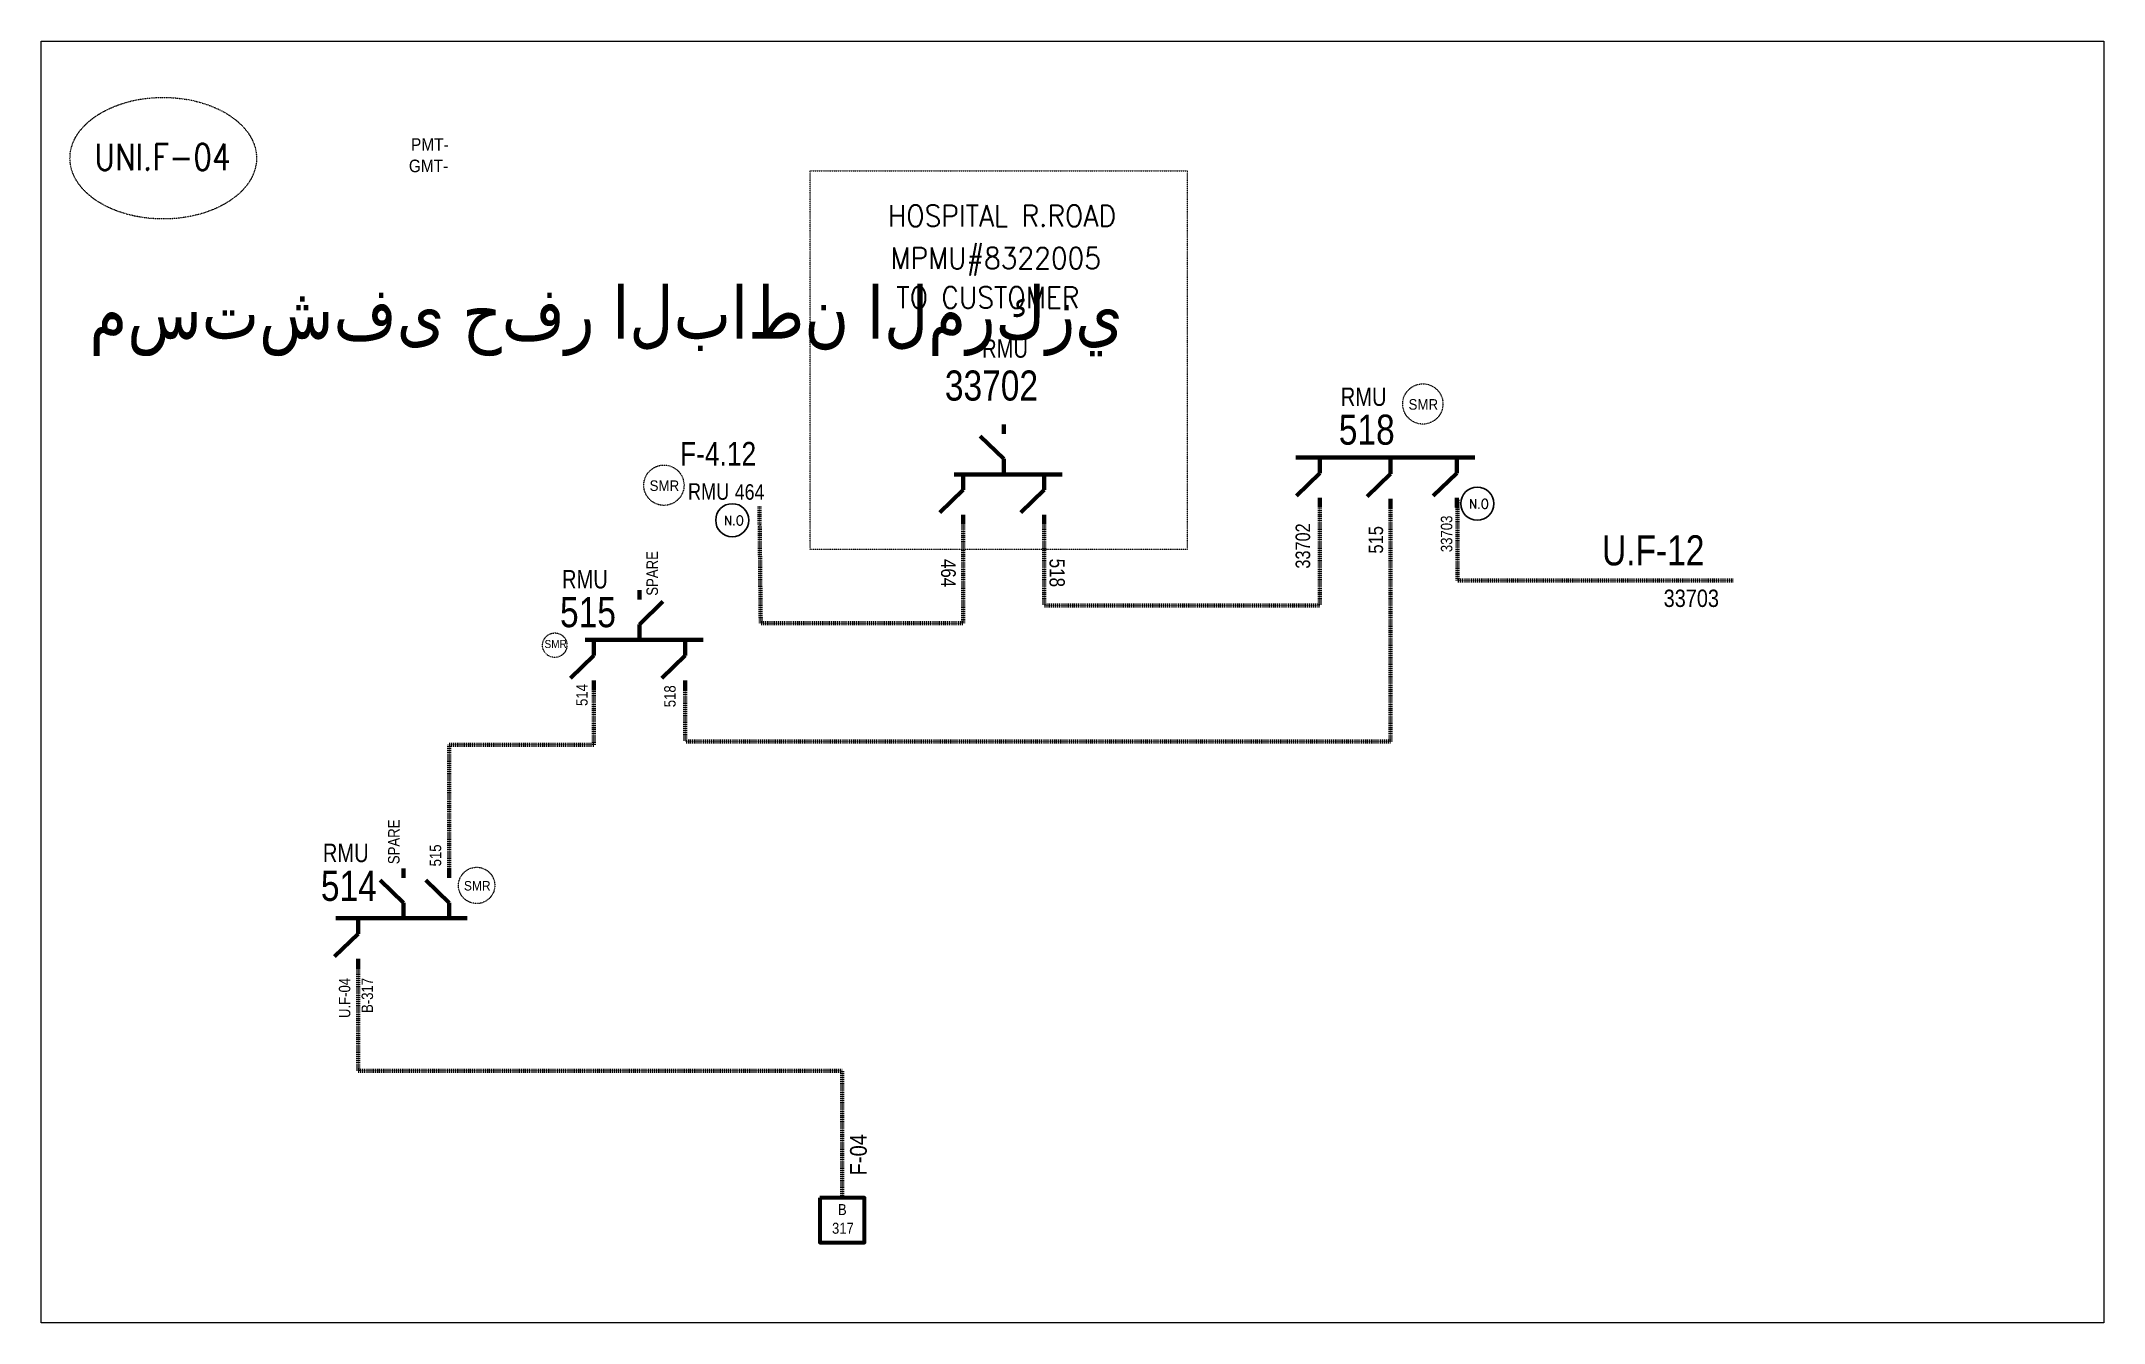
# Model space of a CAD drawing. Header units: metres. Extents: x 65984 to 144644, y -19036 to 23726.
# Drawn here: x 82099 to 83554, y 11936 to 12839 of the extents above; entities that cross this region are included whole.
import ezdxf
from ezdxf.enums import TextEntityAlignment as Align

# ---------------------------------------------------------------- set-up
doc = ezdxf.new("R2010")
doc.units = ezdxf.units.M
doc.header["$MEASUREMENT"] = 0
doc.linetypes.add('DGN Style 2', pattern=[0.023128, 0, -0.023128])
doc.linetypes.add('DGN Style 3', pattern=[0.013877, 0, -0.013877])
for name, color, linetype, lineweight in [('d_eos', 111, 'Continuous', 40), ('d_eos no', 121, 'Continuous', 40), ('d_switch', 95, 'Continuous', 40), ('d_tf no', 6, 'Continuous', 40), ('d_ug cable', 95, 'Continuous', 40), ('d_village name', 7, 'Continuous', 40), ('FDR  4  08', 74, 'Continuous', 40), ('fedr no', 95, 'Continuous', 40), ('GRID STATION  04', 7, 'Continuous', 40), ('O H MAIN FEEDER', 4, 'Continuous', 100), ('SW N O', 114, 'Continuous', 30)]:
    doc.layers.add(name, color=color, linetype=linetype, lineweight=lineweight)
doc.styles.add('NASKHF', font='naskhf.shx', dxfattribs={"height": 8})
doc.styles.add('Style-Arial', font='arial.ttf')
doc.styles.add('Style-ENGINEERING', font='ENGINEERING.shx')
doc.styles.add('Style-msdefault', font='msdefault.shx')
doc.styles.add('Style-STANDARD', font='STANDARD.shx')

msp = doc.modelspace()

# ---------------------------------------------------------------- texts
at = {"layer": 'd_eos no', "color": 7, "linetype": 'Continuous', "lineweight": 13, "style": 'Style-Arial', "width": 0.88}
for s, p in [('PMT-', (82360.1, 12770.8)), ('GMT-', (82358.6, 12755.7))]:
    msp.add_text(s, height=8.84, dxfattribs=at).set_placement(p, align=Align.TOP_LEFT)
at = {"layer": 'd_eos no', "color": 2, "linetype": 'Continuous', "lineweight": 13, "style": 'Style-Arial', "width": 0.88}
msp.add_text('مستشفى حفر الباطن المركزي ', height=37.078, dxfattribs=at).set_placement((82133.3, 12666.6), align=Align.TOP_LEFT)
at = {"layer": 'd_eos no', "color": 7, "linetype": 'Continuous', "lineweight": 53, "style": 'Style-msdefault', "width": 0.818182}
msp.add_text('RMU', height=12.97, dxfattribs=at).set_placement((82763, 12629), align=Align.TOP_LEFT)
at = {"layer": 'd_eos no', "color": 7, "linetype": 'Continuous', "lineweight": 140, "style": 'Style-msdefault', "width": 0.833333}
msp.add_text('33702', height=21.22, dxfattribs=at).set_placement((82736.7, 12607), align=Align.TOP_LEFT)
at = {"layer": 'd_eos no', "color": 2, "linetype": 'Continuous', "lineweight": 53, "style": 'Style-msdefault', "width": 0.818182}
for p in [(83016, 12595), (82466.6, 12466.3), (82297.9, 12273.3)]:
    msp.add_text('RMU', height=12.97, dxfattribs=at).set_placement(p, align=Align.TOP_LEFT)
at = {"layer": 'd_eos no', "color": 2, "linetype": 'Continuous', "lineweight": 140, "style": 'Style-msdefault', "width": 0.833333}
for s, p in [('518', (83014.6, 12575.9)), ('U.F-12', (83200.3, 12490.8)), ('515', (82465.2, 12447.2)), ('514', (82296.5, 12254.2))]:
    msp.add_text(s, height=21.22, dxfattribs=at).set_placement(p, align=Align.TOP_LEFT)
at = {"layer": 'd_eos no', "color": 55, "linetype": 'Continuous', "lineweight": 140, "ltscale": 0.857126, "style": 'Style-msdefault', "width": 0.833333}
msp.add_text('F-4.12', height=16.67, dxfattribs=at).set_placement((82549.9, 12556.6), align=Align.TOP_LEFT)
at = {"layer": 'd_eos no', "color": 2, "linetype": 'Continuous', "lineweight": 53, "ltscale": 0.9, "style": 'Style-msdefault', "width": 0.818182}
msp.add_text('RMU', height=11.67, dxfattribs=at).set_placement((82555.5, 12527.5), align=Align.TOP_LEFT)
at = {"layer": 'd_eos no', "color": 7, "linetype": 'Continuous', "lineweight": 140, "ltscale": 0.609744, "style": 'Style-msdefault', "width": 0.833333}
msp.add_text('33702', height=10.3, rotation=90, dxfattribs=at).set_placement((82984.1, 12467.3), align=Align.TOP_LEFT)
at = {"layer": 'd_eos no', "color": 7, "linetype": 'Continuous', "lineweight": 140, "ltscale": 0.638182, "insert": (82821.3, 12474.3), "char_height": 10.765, "width": 14.525, "attachment_point": 1, "rotation": 270, "style": 'NASKHF'}
msp.add_mtext('\\Fmsdefault;\\H1x;\\W0.833333;518', dxfattribs=at)
at = {"layer": 'd_switch', "color": 2, "linetype": 'Continuous', "lineweight": 13, "ltscale": 0.899974, "style": 'Style-ENGINEERING', "width": 0.857143}
msp.add_text('464', height=10.91, dxfattribs=at).set_placement((82588.5, 12526.8), align=Align.TOP_LEFT)
at = {"layer": 'd_switch', "color": 7, "linetype": 'Continuous', "lineweight": 30, "style": 'Style-ENGINEERING', "width": 0.857143}
for s, p in [('33703', (83086.6, 12478.9)), ('SPARE', (82343.9, 12258.9)), ('515', (82373.3, 12257.3))]:
    msp.add_text(s, height=8.09, rotation=90, dxfattribs=at).set_placement(p, align=Align.TOP_LEFT)
at = {"layer": 'd_switch', "color": 7, "linetype": 'Continuous', "lineweight": 30, "ltscale": 1.1355, "style": 'Style-ENGINEERING', "width": 0.857143}
msp.add_text('515', height=10.14, rotation=90, dxfattribs=at).set_placement((83035.7, 12477.9), align=Align.TOP_LEFT)
at = {"layer": 'd_switch', "color": 2, "linetype": 'Continuous', "lineweight": 30}
for s, height, style, width, p in [('SPARE', 8.09, 'Style-ENGINEERING', 0.857143, (82526.2, 12448.2)), ('F-04', 11.79, 'Style-msdefault', 0.9, (82669.8, 12039.4))]:
    msp.add_text(s, height=height, rotation=90, dxfattribs=dict(at, style=style, width=width)).set_placement(p, align=Align.TOP_LEFT)
at = {"layer": 'd_switch', "color": 7, "linetype": 'Continuous', "lineweight": 13, "ltscale": 0.9, "style": 'Style-ENGINEERING', "width": 0.857143}
msp.add_text('464', height=10.4, rotation=270, dxfattribs=at).set_placement((82744.4, 12474.1), align=Align.TOP_LEFT)
at = {"layer": 'd_switch', "color": 7, "linetype": 'Continuous', "lineweight": 30, "ltscale": 1.308923, "style": 'Style-ENGINEERING', "width": 0.857143}
msp.add_text('33703', height=12.24, dxfattribs=at).set_placement((83243.8, 12452.5), align=Align.TOP_LEFT)
at = {"layer": 'd_switch', "color": 7, "linetype": 'Continuous', "lineweight": 30, "style": 'Style-ENGINEERING', "width": 0.857143}
for s, rotation, p in [('514', 90, (82476.6, 12385.9)), ('518', 89.9925, (82538.7, 12385)), ('U.F-04', 89.9925, (82309.2, 12178.7)), ('B-317', 89.9925, (82325.2, 12178.7))]:
    msp.add_text(s, height=8.09, rotation=rotation, dxfattribs=at).set_placement(p, align=Align.TOP_RIGHT)
at = {"layer": 'd_tf no', "color": 1, "linetype": 'Continuous', "lineweight": 40, "style": 'Style-msdefault', "width": 0.945946}
for height, p in [(7.43, (83063.8, 12586.8)), (7.43, (82528.4, 12529.5)), (6.69, (82397.4, 12247))]:
    msp.add_text('SMR', height=height, dxfattribs=at).set_placement(p, align=Align.TOP_LEFT)
at = {"layer": 'd_tf no', "color": 2, "lineweight": 13, "insert": (82454.3, 12417), "char_height": 5.707, "attachment_point": 1, "style": 'NASKHF'}
msp.add_mtext('\\Fmsdefault;\\H1x;\\W0.925;SMR\\P', dxfattribs=at)
at = {"layer": 'd_village name', "color": 7, "linetype": 'Continuous', "lineweight": 53, "style": 'Style-STANDARD'}
for s, p in [('HOSPITAL R.ROAD', (82776.9, 12716)), ('MPMU#8322005', (82772.6, 12686.3)), ('TO CUSTOMER ', (82771.7, 12658.5))]:
    msp.add_text(s, height=15.094, dxfattribs=at).set_placement(p, align=Align.MIDDLE_CENTER)
at = {"layer": 'fedr no', "color": 6, "linetype": 'Continuous', "lineweight": 13, "style": 'Style-STANDARD', "width": 0.909091}
msp.add_text('UNI.F-04', height=18.51, dxfattribs=at).set_placement((82184.8, 12757.5), align=Align.MIDDLE_CENTER)
at = {"layer": 'GRID STATION  04', "color": 218, "linetype": 'Continuous', "lineweight": 70, "style": 'Style-msdefault', "width": 0.888889}
for s, p in [('B', (82661.3, 12019.2)), ('317', (82657.1, 12006))]:
    msp.add_text(s, height=7.73, dxfattribs=at).set_placement(p, align=Align.TOP_LEFT)

# ---------------------------------------------------------------- blocks, each defined once
blk = doc.blocks.new('*U846')
at = {"layer": 'd_eos', "color": 7, "linetype": 'Continuous', "lineweight": 211, "ltscale": 0.638341}
for p, q in [((-12.95, 12.1), (-12.95, 14.93)), ((11.34, 12.1), (11.34, 14.92)), ((-12.95, 4.66), (-5.94, 11.45)), ((11.34, 4.66), (18.34, 11.45)), ((14.01, 0.01), (-18.32, 0.01)), ((-12.95, 0.01), (-12.95, 4.66)), ((-0.8, 0.01), (-0.8, -4.64)), ((11.34, 0.01), (11.34, 4.66)), ((-0.8, -4.64), (6.2, -11.44)), ((-0.8, -12.09), (-0.8, -14.91))]:
    blk.add_line(p, q, dxfattribs=at)
blk = doc.blocks.new('*U3575')
at = {"layer": 'SW N O', "color": 3}
blk.add_circle((0, 0), 16.8, dxfattribs=at)
at = {"layer": 'SW N O', "color": 3, "style": 'Style-STANDARD'}
blk.add_text('N.O', height=9.6, dxfattribs=at).set_placement((1.7, -0.2), align=Align.MIDDLE_CENTER)

# ---------------------------------------------------------------- linework, layer by layer
at = {"layer": 'd_eos', "color": 2, "linetype": 'Continuous', "lineweight": 211, "ltscale": 1.505175}
for p, q in [((82984.4, 12545.7), (83110.5, 12545.7)), ((83001.3, 12545.7), (83001.3, 12534.7)), ((83051.1, 12545.2), (83051.1, 12534.2)), ((83097.8, 12545.7), (83097.8, 12534.7)), ((83001.3, 12534.7), (82984.8, 12518.7)), ((83051.1, 12534.2), (83034.6, 12518.2)), ((83097.8, 12534.7), (83081.3, 12518.7)), ((82521.2, 12428), (82537.8, 12444)), ((82521.3, 12445.6), (82521.3, 12452.2)), ((82521.2, 12417), (82521.2, 12428)), ((82482.9, 12417), (82566.3, 12417)), ((82489.1, 12417.1), (82489.1, 12406.1)), ((82553.6, 12417), (82553.6, 12406.1)), ((82489.1, 12406.1), (82472.6, 12390.1)), ((82553.6, 12406.1), (82537.1, 12390.1)), ((82489.1, 12388.5), (82489.1, 12381.9)), ((82553.6, 12388.5), (82553.6, 12381.9)), ((82354.8, 12249.3), (82354.8, 12255.9)), ((82387.1, 12249.3), (82387.1, 12255.9)), ((82354.8, 12231.7), (82338.3, 12247.7)), ((82387.1, 12231.7), (82370.6, 12247.7)), ((82354.8, 12220.8), (82354.8, 12231.7)), ((82387.1, 12220.8), (82387.1, 12231.7)), ((82322.7, 12209.8), (82306.2, 12193.8)), ((82307.1, 12220.8), (82399.8, 12220.7)), ((82322.7, 12220.8), (82322.7, 12209.8)), ((82322.7, 12192.2), (82322.7, 12185.6))]:
    msp.add_line(p, q, dxfattribs=at)
at = {"layer": 'd_eos', "color": 7, "linetype": 'Continuous', "lineweight": 211, "ltscale": 1.505175}
for p, q in [((83001.3, 12517.2), (83001.3, 12510.5)), ((83051.1, 12516.6), (83051.1, 12510)), ((83097.8, 12517.2), (83097.8, 12510.5))]:
    msp.add_line(p, q, dxfattribs=at)
at = {"layer": 'd_ug cable', "color": 234, "linetype": 'DGN Style 3', "lineweight": 100, "flags": 128}
for points in [[(82806.8, 12498.6), (82806.8, 12441.4), (83001.3, 12441.4), (83001.3, 12513.8)], [(83098.3, 12516.1), (83098.3, 12458.9), (83292.8, 12458.9), (83292.8, 12458.9)], [(82553.6, 12381.9), (82553.5, 12345.3), (83051.1, 12345.3), (83051.1, 12510)], [(82605.9, 12511.4), (82606.8, 12428.8), (82749.5, 12428.8), (82749.5, 12501.2)], [(82387.1, 12255.9), (82387.1, 12343.1), (82489.1, 12343.1), (82489.1, 12381.9)], [(82664.3, 12023.5), (82664.3, 12113.2), (82322.7, 12113.2), (82322.7, 12185.6)]]:
    msp.add_lwpolyline(points, dxfattribs=at)
at = {"layer": 'd_ug cable', "color": 2, "linetype": 'DGN Style 3', "lineweight": 13}
for centre, radius in [((83073.9, 12583.4), 14.2), ((82538.5, 12526.1), 14.2), ((82406.4, 12243.9), 12.8)]:
    msp.add_circle(centre, radius, dxfattribs=at)
at = {"layer": 'd_ug cable', "color": 1, "linetype": 'DGN Style 3', "lineweight": 13}
msp.add_circle((82461.5, 12413.3), 8.62, dxfattribs=at)
at = {"layer": 'FDR  4  08', "linetype": 'DGN Style 2', "lineweight": 13, "flags": 128}
msp.add_lwpolyline([(82641.7, 12747.8), (82907.6, 12747.8), (82907.6, 12480.7), (82641.7, 12480.7)], close=True, dxfattribs=at)
at = {"layer": 'fedr no', "color": 82, "linetype": 'DGN Style 3', "lineweight": 13, "true_color": 0x1dc70e}
msp.add_ellipse((82185.3, 12756.7), major_axis=(65.8, 0), ratio=0.651175, dxfattribs=at)
at = {"layer": 'GRID STATION  04', "color": 218, "linetype": 'Continuous', "lineweight": 70, "ltscale": 1.138283, "flags": 128}
msp.add_lwpolyline([(82648.5, 12023.5), (82648.5, 11992), (82680.1, 11992), (82680.1, 12023.5)], close=True, dxfattribs=at)
at = {"layer": 'O H MAIN FEEDER', "color": 140, "lineweight": 13, "ltscale": 0.498271, "flags": 128}
msp.add_lwpolyline([(82099.2, 12839.2), (83554.3, 12839.2), (83554.3, 11935.5), (82099.2, 11935.5)], close=True, dxfattribs=at)

# ---------------------------------------------------------------- block references
at = {"layer": 'd_eos', "color": 7, "linetype": 'Continuous', "lineweight": 211, "ltscale": 1.505175, "xscale": 2.357947691000002, "yscale": 2.357947691000002, "zscale": 2.357947691000002, "rotation": 180}
msp.add_blockref('*U846', (82776.3, 12533.8), dxfattribs=at)
at = {"layer": 'SW N O', "color": 3, "xscale": 0.6957583602439734, "yscale": 0.6957583602439734, "zscale": 0.6957583602439734}
for p in [(83112.3, 12513.1), (82586.7, 12501.4)]:
    msp.add_blockref('*U3575', p, dxfattribs=at)

msp.set_redraw_order([(e.dxf.handle, doc.entitydb.next_handle()) for e in msp.query("TEXT MTEXT ATTDEF DIMENSION ARC_DIMENSION")])  # texts and dimensions are drawn at this point

doc.saveas('drawing.dxf')
